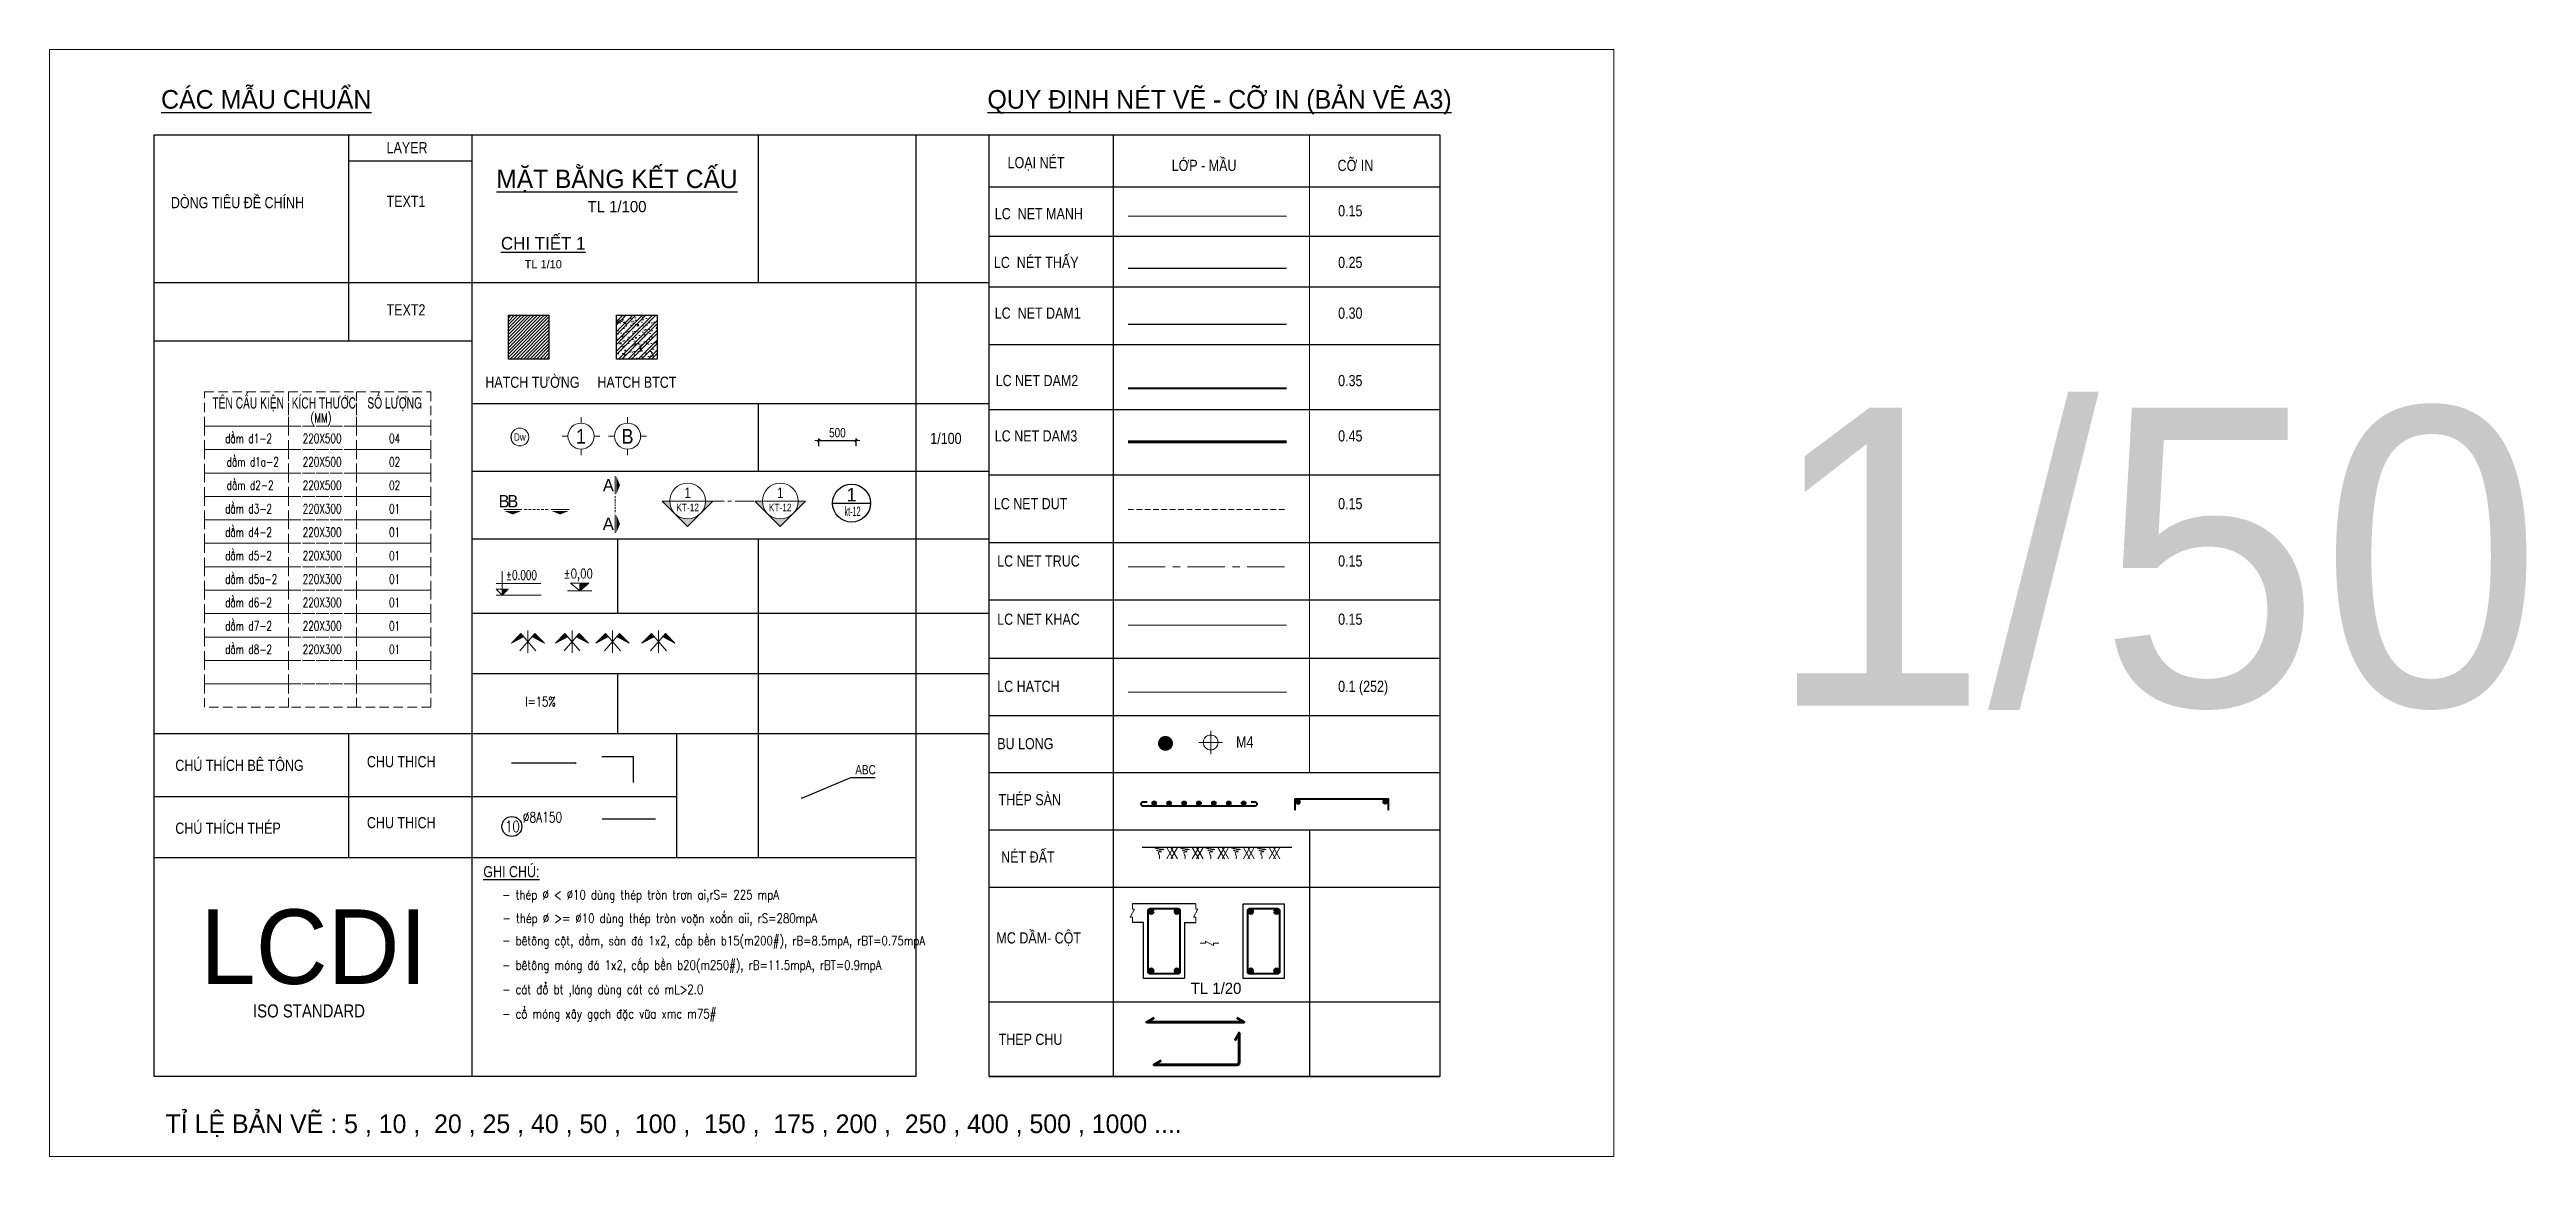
# Model space of a CAD drawing. Header units: millimetres. Extents: x 5243337 to 5938936, y 490824 to 785930.
# Drawn here: x 5243337 to 5276586, y 570183 to 585033 of the extents above; entities that cross this region are included whole.
import ezdxf
from ezdxf.enums import TextEntityAlignment as Align

# ---------------------------------------------------------------- set-up
doc = ezdxf.new("R2010")
doc.units = ezdxf.units.MM
doc.header["$MEASUREMENT"] = 0
doc.header["$PDMODE"] = 32
for name, pattern in [('ACAD_ISO07W100', [3, 0, -3]), ('CENTER', [2, 1.25, -0.25, 0.25, -0.25]), ('CENTERX2', [4, 2.5, -0.5, 0.5, -0.5]), ('DASHDOT', [1, 0.5, -0.25, 0, -0.25]), ('HIDDEN', [0.375, 0.25, -0.125])]:
    doc.linetypes.add(name, pattern=pattern)
doc.layers.get('0').update_dxf_attribs({"lineweight": 0})
doc.layers.get('Defpoints').update_dxf_attribs({"lineweight": 0})
for name, color, linetype, lineweight in [('A-WIPEOUT', 254, 'ACAD_ISO07W100', 0), ('dim', 144, 'Continuous', 13), ('LC Dim', 8, 'Continuous', 18), ('LC Hatch', 252, 'Continuous', 9), ('LC Hatch @ 1', 252, 'Continuous', 9), ('LC ISO', 153, 'Continuous', 13), ('LC Khac', 4, 'Continuous', 9), ('LC MANH DUT', 35, 'HIDDEN', 5), ('LC Net dam 1', 30, 'Continuous', 30), ('LC Net dam2', 6, 'Continuous', 40), ('LC Net dam3', 1, 'Continuous', 60), ('LC Net khuat', 4, 'HIDDEN', 13), ('LC Net manh', 9, 'Continuous', 5), ('LC Net thay', 7, 'Continuous', 25), ('LC Net truc', 8, 'DASHDOT', 13), ('LC Text1', 3, 'Continuous', 20), ('LC Text2', 7, 'Continuous', 25), ('text', 1, 'Continuous', 20)]:
    doc.layers.add(name, color=color, linetype=linetype, lineweight=lineweight)
doc.styles.add('arial', font='arial.ttf', dxfattribs={"width": 0.8})
doc.styles.add('Brief text', font='VHHELS.TTF')
doc.styles.add('General text 2', font='arial.ttf')
doc.styles.add('HOATBIF', font='hoatbif.shx', dxfattribs={"width": 0.8})
doc.styles.add('LC 1', font='VHAVANB.TTF')
doc.styles.add('LC 2', font='VHARIALN.TTF', dxfattribs={"width": 0.7})
doc.styles.add('LC 3', font='vnsimli.shx', dxfattribs={"width": 0.75})
doc.styles.add('T1', font='Vnsimli.shx', dxfattribs={"width": 0.8})
doc.styles.add('T2', font='VHARIAL.TTF', dxfattribs={"width": 0.8})
doc.styles.add('text', font='hoatbif.shx', dxfattribs={"width": 0.7})
doc.styles.add('text1', font='VHHELS.TTF', dxfattribs={"width": 0.7, "height": 300})
doc.dimstyles.new('1-100(1-50)', dxfattribs={"dimscale": 50, "dimtxt": 2.5, "dimasz": 0.35, "dimexe": 0.5, "dimexo": 1, "dimgap": 0.8, "dimtad": 1, "dimdec": 0, "dimzin": 0, "dimdsep": 46, "dimtxsty": 'HOATBIF', "dimblk1": 'DOT', "dimblk2": 'DOT', "dimsah": 1, "dimcen": -1, "dimdle": 1, "dimclrd": 256, "dimclre": 256, "dimclrt": 4, "dimadec": 3, "dimazin": 2, "dimtfac": 0.333333, "dimtdec": 0, "dimtix": 1, "dimtmove": 2, "dimatfit": 3, "dimldrblk": 'DOT', "dimfxl": 1, "dimtvp": 0.833333, "dimtolj": 1, "dimtzin": 0, "dimarcsym": 0})

msp = doc.modelspace()

# ---------------------------------------------------------------- texts
at = {"ltscale": 2, "insert": (5254153, 575306.2), "char_height": 125, "attachment_point": 7, "style": 'HOATBIF'}
msp.add_mtext('\\A1;ABC', dxfattribs=at)
at = {"layer": 'LC Text1', "ltscale": 0.2, "style": 'LC 1', "width": 0.9}
for s, p in [('1', (5250471.7, 579685.7)), ('B', (5251096.8, 579685.7))]:
    msp.add_text(s, height=197.3, dxfattribs=at).set_placement(p, align=Align.BOTTOM_CENTER)
at = {"layer": 'LC Text1', "style": 'LC 3', "width": 0.8}
for s, p in [('- thÐp %%C < %%C10 dïng thÐp trßn tr¬n ai,rS= 225 mpA', (5249413.8, 573631.5)), ('- thÐp %%C >= %%C10 dïng thÐp trßn voÆn xo¾n aii, rS=280mpA', (5249418.8, 573315.8)), ('- bªt«ng cét, dÇm, sµn ®¸ 1x2, cÊp bÒn b15(m200#), rB=8.5mpA, rBT=0.75mpA', (5249412.8, 573014.9)), ('- bªt«ng mãng ®¸ 1x2, cÊp bÒn b20(m250#), rB=11.5mpA, rBT=0.9mpA', (5249412.8, 572688.3)), ('- c¸t ®æ bt ,l¸ng dïng c¸t cã mL>2.0', (5249412.8, 572361.7)), ('- cæ mãng x©y g¹ch ®Æc v÷a xmc m75#', (5249412.8, 572035.1))]:
    msp.add_text(s, height=125, dxfattribs=at).set_placement(p)
at = {"layer": 'LC Text2', "lineweight": -2}
for s, height, style, p in [('%%uc¸c mÉu chuÈn', 250, 'LC 1', (5244834.3, 584239.7)), ('%%Uquy ®Þnh nÐt vÏ - cì in (b¶n vÏ A3)', 250, 'LC 1', (5255927.6, 584239.7)), ('iso standard', 175, 'LC 2', (5246068, 572047.6)), ('tl 1/20', 150, 'LC 1', (5258655.9, 572363.1)), ('tØ lÖ b¶n vÏ : 5 , 10 ,  20 , 25 , 40 , 50 ,  100 ,  150 ,  175 , 200 ,  250 , 400 , 500 , 1000 ....', 250, 'LC 1', (5244894.4, 570496.3))]:
    msp.add_text(s, height=height, dxfattribs=dict(at, style=style)).set_placement(p)
at = {"layer": 'LC Text2', "style": 'T2', "width": 0.8}
for s, p in [('layer', (5247861.2, 583642.3)), ('lo¹i nÐt', (5256198.2, 583441.2)), ('Líp - mÇu', (5258400, 583403.7)), ('cì in', (5260627.4, 583403.7)), ('dßng tiªu ®Ò chÝnh', (5244966, 582904.5)), ('text1', (5247861.2, 582921.5)), ('LC  Net manh', (5256025.4, 582755.4)), ('0.15', (5260635, 582794.8)), ('LC  nÐt thÊy', (5256013.9, 582101.9)), ('0.25 ', (5260635, 582101.9)), ('text2', (5247861.2, 581465.6)), ('LC  Net dam1', (5256025.4, 581421.7)), ('0.30', (5260635, 581421.7)), ('HATCH T¦êNG', (5249186.7, 580494.4)), ('HATCH BTCT', (5250690.8, 580494.4)), ('LC Net dam2', (5256037.6, 580517)), ('0.35', (5260635, 580517)), ('1/100', (5255159.9, 579740.6)), ('LC Net dam3', (5256025.2, 579774.4)), ('0.45', (5260635, 579774.4)), ('LC Net dut', (5256012.9, 578865.7)), ('0.15', (5260635, 578865.7)), ('LC Net truc', (5256058.4, 578096.9)), ('0.15', (5260635, 578096.9)), ('LC Net khac', (5256058.4, 577315.3)), ('0.15', (5260635, 577315.3)), ('LC Hatch', (5256058.4, 576414.3)), ('0.1 (252)', (5260635, 576414.3)), ('chu thich', (5247597.7, 575404.2)), ('bu long', (5256058.8, 575645.5)), ('m4', (5259265.2, 575668.7)), ('chó thÝch bª t«ng', (5245025.5, 575354.9)), ('thÐp sµn', (5256076.2, 574893.5)), ('chó thÝch thÐp', (5245025.5, 574511.2)), ('chu thich', (5247597.7, 574585.3)), ('nÐt ®Êt', (5256111.1, 574124.7)), ('%%Ughi chó:', (5249159.7, 573928.1)), ('mc dÇm- cét', (5256047.8, 573039.7)), ('thep chu', (5256077.4, 571678.5))]:
    msp.add_text(s, height=150, dxfattribs=at).set_placement(p)
at = {"layer": 'LC Text2', "lineweight": -2, "style": 'LC 1'}
for s, height, p in [('1/50', 4000, (5271590.1, 578307.2)), ('LCDI', 1000, (5246883.9, 572997))]:
    msp.add_text(s, height=height, dxfattribs=at).set_placement(p, align=Align.MIDDLE)
at = {"layer": 'LC Text2', "ltscale": 100, "style": 'LC 3', "width": 0.75}
msp.add_text('10', height=152.78, dxfattribs=at).set_placement((5249551, 574608.9), align=Align.MIDDLE_CENTER)
at = {"layer": 'LC Text2', "linetype": 'ByBlock', "style": 'LC 3', "width": 0.75}
msp.add_text('%%C8A150', height=138.89, dxfattribs=at).set_placement((5249690.1, 574664.4))

# ---------------------------------------------------------------- blocks, each defined once
blk = doc.blocks.new('CT')
at = {"layer": 'LC Khac'}
blk.add_hatch(color=252, dxfattribs=at).paths.add_polyline_path([(3.25, 1.6), (1.64, 1.6), (1.64, 0)])
at = {"layer": 'LC Khac', "color": 9, "ltscale": 50}
for p, q in [((12.09, 0), (0, 0)), ((0.05, 3.14), (12, 3.14))]:
    blk.add_line(p, q, dxfattribs=at)
for points in [[(1.64, 0), (0.03, 1.6), (1.64, 1.6)], [(1.64, 6.43), (1.64, 0)], [(1.64, 0), (3.25, 1.6), (1.64, 1.6)]]:
    blk.add_lwpolyline(points, dxfattribs=at)
at = {"layer": 'LC Khac', "color": 3, "style": 'LC 3', "width": 0.75}
blk.add_attdef('CT', (1.91, 3.5), '', height=2.2, dxfattribs=at)
blk = doc.blocks.new('DXicon')
at = {"layer": 'LC Hatch', "ltscale": 50}
for points in [[(-1.15, 4.39), (-1.9, 5.26), (-4.45, 2.69)], [(4.45, 2.69), (1.9, 5.26), (1.15, 4.39)]]:
    blk.add_hatch(color=252, dxfattribs=at).paths.add_polyline_path(points)
at = {"layer": 'LC Net manh', "color": 8, "ltscale": 50}
for p, q in [((-1.9, 5.26), (-4.45, 2.69)), ((-4.45, 2.69), (-1.15, 4.39)), ((-2.13, 0.57), (1.9, 5.26)), ((2.13, 0.57), (-1.9, 5.26)), ((0, 0.04), (0, 6.04)), ((4.45, 2.69), (1.15, 4.39)), ((1.9, 5.26), (4.45, 2.69))]:
    blk.add_line(p, q, dxfattribs=at)
blk = doc.blocks.new('DOT')
at = {"layer": 'dim'}
for p, q in [((-3, 0), (3, 0)), ((-1, -1), (1, 1))]:
    blk.add_line(p, q, dxfattribs=at)
blk.add_lwpolyline([(0.5, 1), (-1, -0.5), (-0.5, -1), (1, 0.5)], close=True, dxfattribs=at)
blk = doc.blocks.new('thep tron 2')
at = {"layer": 'LC Net dam2'}
for p, q in [((-0.5, 0.5), (0.5, 0.5)), ((0.35, 0.85), (-0.35, 0.15)), ((-0.35, 0.85), (0.35, 0.15)), ((0, 1), (0, 0))]:
    blk.add_line(p, q, dxfattribs=at)
blk.add_circle((0, 0.5), 0.5, dxfattribs=at)
blk = doc.blocks.new('theptron1')
at = {"layer": 'LC Net dam3'}
for p, q in [((-0.5, 0), (0.5, 0)), ((-0.35, 0.35), (0.35, -0.35)), ((0.35, 0.35), (-0.35, -0.35)), ((0, 0.5), (0, -0.5))]:
    blk.add_line(p, q, dxfattribs=at)
blk.add_circle((0, 0), 0.5, dxfattribs=at)
blk = doc.blocks.new('mat dat')
at = {"layer": 'LC Net manh'}
for p, q in [((2, 0), (3.73, -3)), ((3.73, 0), (2, -3)), ((3.15, 0), (4.88, -3)), ((4.88, 0), (3.15, -3))]:
    blk.add_line(p, q, dxfattribs=at)
blk.add_spline([(0, 0), (-1.21, -0.12), (1.21, -0.52), (-0.75, -0.75), (0.58, -1.1), (-0.23, -1.33), (0.06, -2.19), (0, -3)], degree=3, dxfattribs=at)
blk = doc.blocks.new('bu lon')
at = {"layer": 'LC Khac', "color": 9}
for p, q in [((0.79, 0), (-0.79, 0)), ((0, -0.79), (0, 0.79))]:
    blk.add_line(p, q, dxfattribs=at)
at = {"layer": 'LC Khac', "color": 7}
blk.add_circle((0, 0), 0.5, dxfattribs=at)
blk = doc.blocks.new('TTRUC')
at = {"layer": 'LC ISO'}
for p, q in [((-6.9, 0), (-10.1, 0)), ((0, 6.9), (0, 10.1)), ((6.9, 0), (10.1, 0)), ((0, -6.9), (0, -10.1))]:
    blk.add_line(p, q, dxfattribs=at)
at = {"layer": 'LC Net manh'}
blk.add_circle((0, 0), 6.95, dxfattribs=at)
blk = doc.blocks.new('TIEUDE1')
at = {"layer": 'LC Text2', "color": 7, "style": 'LC 1'}
blk.add_attdef('TIªU§Ò', text='', height=5, dxfattribs=at).set_placement((0, 0), align=Align.BOTTOM_CENTER)
blk.add_attdef('TL', text='', height=3, dxfattribs=at).set_placement((0, -2), align=Align.TOP_CENTER)
blk = doc.blocks.new('TIEUDE2')
at = {"layer": 'LC Text2', "color": 7, "style": 'LC 1'}
blk.add_attdef('%%UTIªU§Ò', text='', height=3.5, dxfattribs=at).set_placement((0, 0), align=Align.BOTTOM_CENTER)
blk.add_attdef('TL', text='', height=2.2, dxfattribs=at).set_placement((0, -1.8), align=Align.TOP_CENTER)
blk = doc.blocks.new('*D48')
at = {"layer": 'Defpoints', "color": 0, "ltscale": 500, "transparency": 16777216}
for p in [(5253663, 579662), (5254163, 579788), (5254163, 579662)]:
    blk.add_point(p, dxfattribs=at)
at = {"layer": 'LC Dim', "lineweight": -2, "ltscale": 500, "transparency": 16777216}
for p, q in [((5253663, 579712), (5253663, 579813)), ((5253681, 579788), (5254146, 579788)), ((5254163, 579712), (5254163, 579813))]:
    blk.add_line(p, q, dxfattribs=at)
at = {"layer": 'LC Dim', "lineweight": -2, "ltscale": 500, "transparency": 16777216, "xscale": 17.5, "yscale": 17.5, "zscale": 17.5, "rotation": 180}
blk.add_blockref('DOT', (5253663, 579788), dxfattribs=at)
at = {"layer": 'LC Dim', "lineweight": -2, "ltscale": 500, "transparency": 16777216, "xscale": 17.5, "yscale": 17.5, "zscale": 17.5}
blk.add_blockref('DOT', (5254163, 579788), dxfattribs=at)
at = {"layer": 'LC Dim', "color": 4, "ltscale": 500, "transparency": 16777216, "insert": (5253913, 579891), "char_height": 125, "attachment_point": 5, "style": 'HOATBIF'}
blk.add_mtext('\\A1;500', dxfattribs=at)
blk = doc.blocks.new('_Dot')
at = {"color": 0, "linetype": 'ByBlock', "lineweight": -2}
blk.add_line((-0.5, 0), (-1, 0), dxfattribs=at)
at = {"color": 0, "linetype": 'ByBlock', "const_width": 0.5}
blk.add_lwpolyline([(-0.25, 0, 1), (0.25, 0, 1)], format="xyb", close=True, dxfattribs=at)
blk = doc.blocks.new('trich CT')
blk.add_line((-500, 0), (500, 0))
blk.add_circle((0, 0), 500)
at = {"layer": 'text', "style": 'text1'}
blk.add_attdef('T', text='', height=350, dxfattribs=at).set_placement((0, 223), align=Align.MIDDLE_CENTER)
at = {"layer": 'text', "linetype": 'ByBlock', "style": 'text', "width": 0.7}
blk.add_attdef('KT', text='', height=250, dxfattribs=at).set_placement((0, -217), align=Align.MIDDLE_CENTER)
blk = doc.blocks.new('*U34')
h = blk.add_hatch(color=256)
h.paths.add_polyline_path([(0, -8.49), (4.24, -4.24, -0.198912), (0, -6, -0.198912), (-4.24, -4.24)])
h.paths.add_polyline_path([(8.49, 0), (6, 0, -0.198912), (4.24, -4.24)])
h.paths.add_polyline_path([(-4.24, -4.24, -0.198912), (-6, 0), (-8.49, 0)])
h = blk.add_hatch(color=256)
h.paths.add_polyline_path([(31.08, -8.49), (35.32, -4.24, -0.198912), (31.08, -6, -0.198912), (26.84, -4.24)])
h.paths.add_polyline_path([(39.57, 0), (37.08, 0, -0.198912), (35.32, -4.24)])
h.paths.add_polyline_path([(26.84, -4.24, -0.198912), (25.08, 0), (22.59, 0)])
for p, q in [((-6, 0), (6, 0)), ((25.08, 0), (37.08, 0))]:
    blk.add_line(p, q)
at = {"linetype": 'CENTER', "ltscale": 5}
blk.add_line((6, 0), (25.08, 0), dxfattribs=at)
for points in [[(6, 0), (8.49, 0), (0, -8.49), (-8.49, 0), (-6, 0)], [(37.08, 0), (39.57, 0), (31.08, -8.49), (22.59, 0), (25.08, 0)]]:
    blk.add_lwpolyline(points)
for centre in [(0, 0), (31.08, 0)]:
    blk.add_circle(centre, 6)
at = {"layer": 'text', "style": 'Brief text', "width": 0.8, "flags": 8}
for tag, p in [('VIEW-NUMBER2', (0, 52)), ('VIEW-NUMBER1', (0, 0))]:
    blk.add_attdef(tag, text='', height=3.5, dxfattribs=at).set_placement(p, align=Align.BOTTOM_CENTER)
at = {"layer": 'text', "style": 'arial', "width": 0.8, "flags": 8}
for tag, p in [('SHEET-NUMBER2', (0, 51.13)), ('SHEET-NUMBER1', (0, -0.87))]:
    blk.add_attdef(tag, text='', height=2.5, dxfattribs=at).set_placement(p, align=Align.TOP_CENTER)
blk = doc.blocks.new('Caodo1')
at = {"layer": 'LC Text1'}
blk.add_hatch(color=256, dxfattribs=at).paths.add_polyline_path([(0, 200), (0, 0), (243, 200)])
for p, q in [((324, 0), (-324, 0)), ((0, 0), (0, 200))]:
    blk.add_line(p, q, dxfattribs=at)
blk.add_lwpolyline([(-243, 200), (243, 200), (0, 0), (0, 0)], close=True, dxfattribs=at)
at = {"layer": 'LC Text1', "style": 'T1', "width": 0.8}
blk.add_attdef('%%P0,00', text='', height=250, dxfattribs=at).set_placement((-39, 460), align=Align.MIDDLE_CENTER)
blk = doc.blocks.new('*U19')
at = {"layer": 'A-WIPEOUT'}
blk.add_lwpolyline([(0, 4.2), (-2.5, 3.4), (-4, 1.3), (-4, -1.3), (-2.5, -3.4), (0, -4.2), (2.5, -3.4), (4, -1.3), (4, 1.3), (2.5, 3.4)], close=True, dxfattribs=at)
blk.add_wipeout([(0, 4.2), (-2.5, 3.4), (-4, 1.3), (-4, -1.3), (-2.5, -3.4), (0, -4.2), (2.5, -3.4), (4, -1.3), (4, 1.3), (2.5, 3.4)]).dxf.layer = 'A-WIPEOUT'
blk.add_circle((0, 0), 4.25)
at = {"layer": 'text', "style": 'General text 2', "width": 0.8, "flags": 8}
blk.add_attdef('SYMBOL', text='', height=3.5, dxfattribs=at).set_placement((0, 0), align=Align.MIDDLE_CENTER)
blk = doc.blocks.new('matcatdoc')
at = {"layer": 'LC Khac', "color": 1, "ltscale": 2}
for p, q in [((0, 485), (0, 0)), ((0, -550), (0, -1036))]:
    blk.add_line(p, q, dxfattribs=at)
for points in [[(134, 243, 0, 471, 0), (37, 243, 275, 275, 0)], [(134, -793, 0, 471, 0), (37, -793, 275, 275, 0)]]:
    blk.add_lwpolyline(points, format="xyseb", dxfattribs=at)
at = {"layer": 'LC MANH DUT', "ltscale": 200}
blk.add_line((0, -49), (0, -506), dxfattribs=at)
at = {"ltscale": 2, "style": 'LC 1'}
for p in [(-179, 243), (-179, -793)]:
    blk.add_attdef('LC', text='', height=330, dxfattribs=at).set_placement(p, align=Align.MIDDLE_CENTER)
blk = doc.blocks.new('*U32')
at = {"layer": 'LC Khac', "color": 1, "ltscale": 2}
for p, q in [((0, 0), (-485, 0)), ((1271, 0), (785, 0))]:
    blk.add_line(p, q, dxfattribs=at)
for points in [[(-243, -134, 0, 471, 0), (-243, -37, 275, 275, 0)], [(1028, -134, 0, 471, 0), (1028, -37, 275, 275, 0)]]:
    blk.add_lwpolyline(points, format="xyseb", dxfattribs=at)
at = {"layer": 'LC MANH DUT', "ltscale": 300}
blk.add_line((66, 0), (732, 0), dxfattribs=at)
at = {"ltscale": 2, "style": 'LC 1'}
for p in [(-243, 222), (1028, 222)]:
    blk.add_attdef('LC', text='', height=330, dxfattribs=at).set_placement(p, align=Align.MIDDLE_CENTER)

# ---------------------------------------------------------------- dimensions: what is measured, and where the dimension line sits
at = {"layer": 'LC Dim', "ltscale": 500}
dim = msp.add_linear_dim(base=(5254163.3, 579788.4), p1=(5253663.3, 579661.8), p2=(5254163.3, 579661.8), dimstyle='1-100(1-50)', dxfattribs=at)
dim.commit()
dim.dimension.update_dxf_attribs({"geometry": '*D48', "text_midpoint": (5253913.3, 579890.9)})

# ---------------------------------------------------------------- hatches: boundary and pattern name
at = {"layer": 'LC Hatch @ 1', "ltscale": 2}
h = msp.add_hatch(dxfattribs=at)
h.set_pattern_fill('ANSI31', color=256, scale=250)
h.set_pattern_definition([(45, (5249484.692, 612000.722), (-22.097087, 22.097087), [])])
h.paths.add_polyline_path([(5250041.5, 580879.5), (5250041.5, 581468.2), (5249496.6, 581468.2), (5249496.6, 580879.5)])
h = msp.add_hatch(dxfattribs=at)
h.set_pattern_fill('BTCT', color=256, scale=25)
h.set_pattern_definition([(50, (5249744.94, 612000.72), (179.31505, -15.688), [18.75, -206.25]), (355, (5249744.94, 612000.72), (-34.6878, 188.048), [15, -165]), (100.4514, (5249759.89, 611999.41), (144.6273, 172.3599), [15.935, -175.2855]), (46.1842, (5249744.94, 612050.72), (266.8103, -41.3798), [28.125, -309.375]), (96.6356, (5249767.18, 612047.27), (233.6657, 243.5295), [23.9026, -262.9282]), (351.1842, (5249744.94, 612050.72), (233.6655, 243.5297), [22.5, -247.5]), (21, (5249769.94, 612038.22), (149.22676, -100.6547), [18.75, -206.25]), (326, (5249769.94, 612038.22), (60.8288, 181.2875), [15, -165]), (71.4514, (5249782.38, 612029.83), (210.0557, 80.6326), [15.935, -175.2855]), (37.5, (5249744.94, 612000.72), (3.03996, 83.22346), [0, -163, 0, -167.5, 0, -165.625]), (7.5, (5249744.94, 612000.72), (65.76738, 98.60293), [0, -95.5, 0, -159.25, 0, -63.125]), (327.5, (5249689.19, 612000.72), (133.45561, -5.63872), [0, -62.5, 0, -195, 0, -258.75]), (317.5, (5249664.19, 612000.72), (145.79654, 25.02625), [0, -81.25, 0, -129.5, 0, -183.75]), (45, (5249744.94, 612000.72), (-66.29126, 66.29126), []), (45, (5249789.14, 612000.72), (-66.29126, 66.29126), [])])
h.paths.add_polyline_path([(5251493.2, 581468.2), (5250948.2, 581468.2), (5250948.2, 580879.5), (5251493.2, 580879.5)])

# ---------------------------------------------------------------- linework, layer by layer
at = {"layer": 'Defpoints', "ltscale": 0.2}
msp.add_lwpolyline([(5243337, 585032.6), (5264337, 585032.6), (5264337, 570182.6), (5243337, 570182.6)], close=True, dxfattribs=at)
at = {"layer": 'LC Hatch'}
for p, q in [((5260248.2, 583890.3), (5260248.2, 575331.5)), ((5257814.6, 576410.4), (5259940.7, 576410.4))]:
    msp.add_line(p, q, dxfattribs=at)
at = {"layer": 'LC Hatch', "const_width": 100}
for points in [[(5258267.3, 575724.7, -0.4142136), (5258317.3, 575774.7)], [(5258267.3, 575724.7, 0.4142136), (5258317.3, 575674.7)], [(5258367.3, 575724, 0.4142136), (5258317.3, 575774)], [(5258367.3, 575724.7, -0.4142136), (5258317.3, 575674.7)]]:
    msp.add_lwpolyline(points, format="xyb", dxfattribs=at)
at = {"layer": 'LC Khac', "ltscale": 0.5}
msp.add_line((5257814.6, 577311.4), (5259940.7, 577311.4), dxfattribs=at)
at = {"layer": 'LC Net dam 1'}
msp.add_line((5257814.6, 581347.2), (5259940.7, 581347.2), dxfattribs=at)
at = {"layer": 'LC Net dam2', "ltscale": 5}
msp.add_line((5259940.7, 580487.1), (5257814.6, 580487.1), dxfattribs=at)
at = {"layer": 'LC Net dam2'}
msp.add_lwpolyline([(5259466.5, 574941.4), (5259516.5, 574941.4, -0.4142136), (5259544.9, 574912.9), (5259544.9, 574909.8, -0.4142136), (5259516.5, 574881.4), (5258767.9, 574881.4), (5258019.3, 574881.4, -0.4142136), (5257990.9, 574909.8), (5257990.9, 574912.9, -0.4142136), (5258019.3, 574941.4), (5258069.3, 574941.4)], format="xyb", dxfattribs=at)
msp.add_lwpolyline([(5260057.7, 574829.4), (5260057.7, 574979.4), (5261307.7, 574979.4), (5261307.7, 574829.4)], dxfattribs=at)
for points in [[(5258086, 572657.3), (5258086, 573482.3, -0.4142136), (5258111, 573507.3), (5258486, 573507.3, -0.4142136), (5258511, 573482.3), (5258511, 572657.3, -0.4142136), (5258486, 572632.3), (5258111, 572632.3, -0.4142136)], [(5259422.1, 572657.3), (5259422.1, 573482.3, -0.4142136), (5259447.1, 573507.3), (5259822.1, 573507.3, -0.4142136), (5259847.1, 573482.3), (5259847.1, 572657.3, -0.4142136), (5259822.1, 572632.3), (5259447.1, 572632.3, -0.4142136)]]:
    msp.add_lwpolyline(points, format="xyb", close=True, dxfattribs=at)
at = {"layer": 'LC Net dam3', "ltscale": 0.5}
msp.add_line((5257814.6, 579770.5), (5259940.7, 579770.5), dxfattribs=at)
at = {"layer": 'LC Net dam3', "ltscale": 5}
msp.add_lwpolyline([(5258163.1, 572042), (5258065.6, 571985.7), (5259373.2, 571985.7), (5259275.7, 572042)], dxfattribs=at)
at = {"layer": 'LC Net dam3'}
msp.add_lwpolyline([(5259249.1, 571739.4), (5259305.3, 571836.8), (5259305.3, 571437.6, -0.4142136), (5259280.3, 571412.6), (5258161.6, 571412.6), (5258259, 571468.9)], format="xyb", dxfattribs=at)
at = {"layer": 'LC Net khuat', "ltscale": 300}
msp.add_line((5257814.6, 578861.9), (5259940.7, 578861.9), dxfattribs=at)
at = {"layer": 'LC Net manh'}
msp.add_line((5257814.6, 582797.5), (5259940.7, 582797.5), dxfattribs=at)
for points in [[(5257873.5, 573319.8), (5257873.5, 573391.4), (5257844.7, 573391.4), (5257902.3, 573498.2), (5257873.5, 573498.2), (5257873.5, 573569.8)], [(5258723.5, 573319.8), (5258723.5, 573391.4), (5258694.7, 573391.4), (5258752.3, 573498.2), (5258723.5, 573498.2), (5258723.5, 573569.8)], [(5258783.7, 573041.9), (5258855.3, 573041.9), (5258855.3, 573070.7), (5258962.1, 573013.1), (5258962.1, 573041.9), (5259033.7, 573041.9)]]:
    msp.add_lwpolyline(points, dxfattribs=at)
at = {"layer": 'LC Net thay'}
for p, q in [((5247348.7, 583890.3), (5247348.7, 581125.9)), ((5249005.5, 583890.3), (5249005.5, 571256.8)), ((5252850.6, 583890.3), (5252850.6, 581909)), ((5254966.3, 583890.3), (5255951.9, 583890.3)), ((5257616.6, 583890.3), (5257616.6, 571256.8)), ((5249005.5, 583535.1), (5247348.7, 583535.1)), ((5255951.9, 583189.7), (5262000.3, 583189.7)), ((5255951.9, 582528.1), (5262000.3, 582528.1)), ((5244739.5, 581909), (5252850.6, 581909)), ((5244739.5, 581909), (5255951.9, 581909)), ((5257814.6, 582098), (5259940.7, 582098)), ((5255951.9, 581850.2), (5262000.3, 581850.2)), ((5244739.5, 581125.9), (5249005.5, 581125.9)), ((5255951.9, 581077.7), (5262000.3, 581077.7)), ((5249005.5, 580285.3), (5255951.9, 580285.3)), ((5252850.6, 580285.3), (5252850.6, 579376.6)), ((5255951.9, 580203), (5262000.3, 580203)), ((5249005.5, 579376.6), (5255951.9, 579376.6)), ((5255951.9, 579328.3), (5262000.3, 579328.3)), ((5249005.5, 578467.9), (5255951.9, 578467.9)), ((5250959.2, 578467.9), (5250959.2, 577472.1)), ((5252850.6, 578467.9), (5252850.6, 574192.2)), ((5255951.9, 578419.6), (5262000.3, 578419.6)), ((5255951.9, 577650.8), (5262000.3, 577650.8)), ((5249005.5, 577472.1), (5255951.9, 577472.1)), ((5249005.5, 576662.1), (5252850.6, 576662.1)), ((5249005.5, 576662.1), (5255951.9, 576662.1)), ((5250959.2, 576662.1), (5250959.2, 575856.6)), ((5255951.9, 576869.2), (5262000.3, 576869.2)), ((5255951.9, 576100.4), (5262000.3, 576100.4)), ((5244739.5, 575856.6), (5255951.9, 575856.6)), ((5247348.7, 575856.6), (5247348.7, 574192.2)), ((5251756, 574192.2), (5251756, 575856.6)), ((5255951.9, 575331.5), (5262000.3, 575331.5)), ((5244739.5, 575011.1), (5251756, 575011.1)), ((5255951.9, 574562.7), (5262000.3, 574562.7)), ((5260248.2, 574562.7), (5260248.2, 571256.8)), ((5260015.3, 574326.1), (5258005.3, 574326.1)), ((5244739.5, 574192.2), (5254966.3, 574192.2)), ((5244739.5, 574192.2), (5254966.3, 574192.2)), ((5255951.9, 573793.8), (5262000.3, 573793.8)), ((5258723.5, 573569.8), (5257873.5, 573569.8)), ((5258023.5, 573319.8), (5257873.5, 573319.8)), ((5258573.5, 573319.8), (5258723.5, 573319.8)), ((5255951.9, 572256.1), (5262000.3, 572256.1)), ((5255951.9, 571256.8), (5262000.3, 571256.8))]:
    msp.add_line(p, q, dxfattribs=at)
for points in [[(5244739.5, 583890.3), (5254966.3, 583890.3), (5254966.3, 571256.8), (5244739.5, 571256.8)], [(5255951.9, 583890.3), (5262000.3, 583890.3), (5262000.3, 571256.8), (5255951.9, 571256.8)], [(5259359.6, 573569.8), (5259909.6, 573569.8), (5259909.6, 572569.8), (5259359.6, 572569.8)]]:
    msp.add_lwpolyline(points, close=True, dxfattribs=at)
msp.add_lwpolyline([(5258573.5, 573319.8), (5258573.5, 572569.8), (5258023.5, 572569.8), (5258023.5, 573319.8)], dxfattribs=at)
at = {"layer": 'LC Net truc', "linetype": 'CENTERX2', "ltscale": 200}
msp.add_line((5257814.6, 578093), (5259940.7, 578093), dxfattribs=at)
at = {"layer": 'LC Text2', "ltscale": 2}
for points in [[(5249496.6, 581468.2), (5250041.5, 581468.2), (5250041.5, 580879.5), (5249496.6, 580879.5)], [(5250948.2, 581468.2), (5251493.2, 581468.2), (5251493.2, 580879.5), (5250948.2, 580879.5)]]:
    msp.add_lwpolyline(points, close=True, dxfattribs=at)
at = {"layer": 'LC Text2', "ltscale": 100}
msp.add_circle((5249543.5, 574608.9), 133.8, dxfattribs=at)

# ---------------------------------------------------------------- block references
ref = msp.add_blockref('matcatdoc', (5250927.9, 579067.1), dxfattribs=dict(xscale=0.499999999999839, yscale=0.499999999999839, zscale=0.499999999999839))
ref.add_attrib('LC', 'A', dxfattribs={"ltscale": 2, "height": 165, "style": 'LC 1'}).set_placement((5250838.6, 578670.7), align=Align.MIDDLE_CENTER)
ref.add_attrib('LC', 'A', dxfattribs={"ltscale": 2, "height": 165, "style": 'LC 1'}).set_placement((5250838.6, 579188.5), align=Align.MIDDLE_CENTER)
ref = msp.add_blockref('*U32', (5249677, 578862.3), dxfattribs=dict(xscale=0.499999999999839, yscale=0.499999999999839, zscale=0.499999999999839))
ref.add_attrib('LC', 'B', dxfattribs={"ltscale": 2, "height": 165, "style": 'LC 1'}).set_placement((5249437.3, 578973.4), align=Align.MIDDLE_CENTER)
ref.add_attrib('LC', 'B', dxfattribs={"ltscale": 2, "height": 165, "style": 'LC 1'}).set_placement((5249555.7, 578973.4), align=Align.MIDDLE_CENTER)
at = {"layer": 'LC Dim'}
for p, xscale, yscale, zscale in [((5258126, 573467.3), 50.00000000006489, 50.00000000006489, 50.00000000006489), ((5258471, 573467.3), -50.00000000006489, 50.00000000002464, 49.99999999999584), ((5259462.1, 573467.3), 50.00000000006489, 50.00000000006489, 50.00000000006489), ((5259807.1, 573467.3), -50.00000000006489, 50.00000000002464, 49.99999999999584)]:
    msp.add_blockref('theptron1', p, dxfattribs=dict(at, xscale=xscale, yscale=yscale, zscale=zscale))
at = {"layer": 'LC Dim', "rotation": 180}
for p, xscale, yscale, zscale in [((5258126, 572672.3), -50.00000000006489, 50.00000000002464, 49.99999999999584), ((5258471, 572672.3), 50.00000000006489, 50.00000000006489, 50.00000000006489), ((5259462.1, 572672.3), -50.00000000006489, 50.00000000002464, 49.99999999999584), ((5259807.1, 572672.3), 50.00000000006489, 50.00000000006489, 50.00000000006489)]:
    msp.add_blockref('theptron1', p, dxfattribs=dict(at, xscale=xscale, yscale=yscale, zscale=zscale))
at = {"layer": 'LC Hatch', "xscale": 50.00000000006489, "yscale": 50.00000000006489, "zscale": 50.00000000006489}
for p in [(5249758.5, 576936.4), (5250350.8, 576936.4), (5250893.5, 576936.4), (5251510.4, 576936.4)]:
    msp.add_blockref('DXicon', p, dxfattribs=at)
at = {"layer": 'LC ISO', "xscale": 25.19610490048494, "yscale": 25.19610490048494, "zscale": 25.19610490048494}
for p in [(5250471.7, 579846.2), (5251096.8, 579846.2)]:
    msp.add_blockref('TTRUC', p, dxfattribs=at)
at = {"layer": 'LC ISO'}
ref = msp.add_blockref('*U34', (5251902.3, 578974.6), dxfattribs=dict(at, xscale=39.99999999998712, yscale=39.99999999998712, zscale=39.99999999998712))
ref.add_attrib('VIEW-NUMBER1', '1', dxfattribs={"layer": 'text', "height": 140, "style": 'Brief text', "width": 0.8}).set_placement((5251902.3, 578974.6), align=Align.BOTTOM_CENTER)
ref.add_attrib('SHEET-NUMBER1', 'KT-12', dxfattribs={"layer": 'text', "height": 100, "style": 'arial', "width": 0.8}).set_placement((5251902.3, 578939.6), align=Align.TOP_CENTER)
ref.add_attrib('VIEW-NUMBER2', '1', dxfattribs={"layer": 'text', "height": 140, "style": 'Brief text', "width": 0.8}).set_placement((5253145.5, 578974.6), align=Align.BOTTOM_CENTER)
ref.add_attrib('SHEET-NUMBER2', 'KT-12', dxfattribs={"layer": 'text', "height": 100, "style": 'arial', "width": 0.8}).set_placement((5253145.5, 578939.6), align=Align.TOP_CENTER)
at = {"layer": 'LC Khac'}
for name, p, xscale, yscale, zscale in [('bu lon', (5258923.7, 575736.5), 199.9999999997574, 199.9999999997574, 199.9999999997574), ('mat dat', (5258233.1, 574326.1), 50.00000000006489, 50.00000000006489, 50.00000000006489), ('mat dat', (5258577, 574326.1), 50.00000000006489, 50.00000000006489, 50.00000000006489), ('mat dat', (5258920.9, 574326.1), 50.00000000006489, 50.00000000006489, 50.00000000006489), ('mat dat', (5259264.8, 574326.1), 50.00000000006489, 50.00000000006489, 50.00000000006489), ('mat dat', (5259608.7, 574326.1), 50.00000000006489, 50.00000000006489, 50.00000000006489)]:
    msp.add_blockref(name, p, dxfattribs=dict(at, xscale=xscale, yscale=yscale, zscale=zscale))
at = {"layer": 'LC Net dam2', "xscale": 50.00000000006489, "yscale": 50.00000000006489, "zscale": 50.00000000006489}
for p in [(5258166.7, 574896.4), (5258366.7, 574896.4), (5258566.7, 574896.4), (5258766.7, 574896.4), (5258966.7, 574896.4), (5259166.7, 574896.4), (5259366.7, 574896.4)]:
    msp.add_blockref('thep tron 2', p, dxfattribs=at)
at = {"layer": 'LC Net dam2', "rotation": 180}
for p, xscale, yscale, zscale in [((5260097.7, 574964.4), -50.00000000006489, 50.00000000002464, 49.99999999999584), ((5261267.7, 574964.4), 50.00000000006489, 50.00000000006489, 50.00000000006489)]:
    msp.add_blockref('thep tron 2', p, dxfattribs=dict(at, xscale=xscale, yscale=yscale, zscale=zscale))
at = {"layer": 'LC Text1'}
ref = msp.add_blockref('CT', (5249331.4, 577712.9), dxfattribs=dict(at, xscale=50.00000000006489, yscale=50.00000000006489, zscale=50.00000000006489))
ref.add_attrib('CT', '%%P0.000', (5249463.3, 577919.9), dxfattribs={"color": 3, "height": 124.01, "style": 'LC 3', "width": 0.7})
ref = msp.add_blockref('Caodo1', (5250453.8, 577771.7), dxfattribs=dict(at, xscale=0.499999999999839, yscale=0.499999999999839, zscale=0.499999999999839))
ref.add_attrib('%%P0,00', '%%p0,00', dxfattribs={"layer": 'LC Text2', "height": 125, "style": 'T1', "width": 0.8}).set_placement((5250434.3, 578001.5), align=Align.MIDDLE_CENTER)
at = {"layer": 'LC Text2'}
ref = msp.add_blockref('TIEUDE1', (5250954.5, 583100.9), dxfattribs=dict(at, xscale=50.00000000008054, yscale=50.00000000008054, zscale=50.00000000008054))
ref.add_attrib('TIªU§Ò', '%%UmÆt b»ng kÕt cÊu', dxfattribs={"color": 7, "height": 246.221, "style": 'LC 1'}).set_placement((5250954.5, 583100.9), align=Align.BOTTOM_CENTER)
ref.add_attrib('TL', 'TL 1/100', dxfattribs={"color": 7, "height": 150, "style": 'LC 1'}).set_placement((5250954.5, 583000.9), align=Align.TOP_CENTER)
ref = msp.add_blockref('TIEUDE2', (5249964.3, 582297.8), dxfattribs=dict(at, xscale=50.00000000008054, yscale=50.00000000008054, zscale=50.00000000008054))
ref.add_attrib('%%UTIªU§Ò', '%%Uchi tiÕt 1', dxfattribs={"color": 7, "height": 169.807, "style": 'LC 1'}).set_placement((5249964.3, 582297.8), align=Align.BOTTOM_CENTER)
ref.add_attrib('TL', 'TL 1/10', dxfattribs={"color": 7, "height": 110, "style": 'LC 1'}).set_placement((5249964.3, 582207.8), align=Align.TOP_CENTER)
ref = msp.add_blockref('trich CT', (5254103.1, 578948), dxfattribs=dict(at, xscale=0.5091428571428567, yscale=0.5091428571428567, zscale=0.5091428571428567))
ref.add_attrib('T', '1', dxfattribs={"height": 178.2, "style": 'text1'}).set_placement((5254103.1, 579061.3), align=Align.MIDDLE_CENTER)
ref.add_attrib('KT', ' kt-12', dxfattribs={"linetype": 'ByBlock', "height": 127.29, "style": 'text', "width": 0.55}).set_placement((5254103.1, 578837.3), align=Align.MIDDLE_CENTER)

msp.set_redraw_order([(e.dxf.handle, doc.entitydb.next_handle()) for e in msp.query("TEXT MTEXT ATTDEF DIMENSION ARC_DIMENSION")])  # texts and dimensions are drawn at this point

# ---------------------------------------------------------------- leaders
at = {"layer": 'LC Dim', "ltscale": 2}
for points in [[(5250400.9, 575456.7), (5249540.2, 575456.7)], [(5251176.7, 575205.5), (5251176.7, 575543.1), (5250749.6, 575543.1)], [(5251467, 574708.8), (5250814.2, 574708.8), (5250753.4, 574708.8)]]:
    msp.add_leader(points, dimstyle='1-100(1-50)', dxfattribs=at)
at = {"layer": 'LC Dim', "ltscale": 2, "annotation_type": 0, "has_hookline": 1, "hookline_direction": 0, "text_width": 266.7}
msp.add_leader([(5253434.9, 574991.2), (5254095.5, 575266.2), (5254113, 575266.2)], dimstyle='1-100(1-50)', override={"dimgap": 0.8, "dimtad": 1}, dxfattribs=at)

# ---------------------------------------------------------------- next in the draw order: block references
at = {"layer": 'LC Net manh'}
ref = msp.add_blockref('*U19', (5249650.1, 579834.3), dxfattribs=dict(at, xscale=28.23529411763048, yscale=28.23529411763048, zscale=28.23529411763048))
ref.add_attrib('SYMBOL', 'Dw', dxfattribs={"layer": 'text', "height": 98.82, "style": 'General text 2', "width": 0.8}).set_placement((5249650.1, 579834.3), align=Align.MIDDLE_CENTER)

# ---------------------------------------------------------------- next in the draw order: wipeouts: each hides what was drawn before it
at = {"ltscale": 500}
for points, layer in [([(5249629.1, 576165.3), (5249629.1, 576392.4), (5250195.8, 576392.4), (5250195.8, 576457.9), (5250337.1, 576278.8), (5250195.8, 576099.7), (5250195.8, 576165.3)], 'LC Hatch'), ([(5245418.6, 580440.7), (5248455.9, 580440.7), (5248455.9, 576208), (5245418.6, 576208)], 'LC Net truc')]:
    msp.add_wipeout(points, dxfattribs=at).dxf.layer = layer

# ---------------------------------------------------------------- next in the draw order: linework, layer by layer
at = {"layer": 'LC MANH DUT', "ltscale": 500}
for points in [[(5245418.6, 580440.7), (5246543.3, 580440.7), (5246543.3, 579980.3), (5245418.6, 579980.3)], [(5246543.3, 580440.7), (5247459.1, 580440.7), (5247459.1, 579980.3), (5246543.3, 579980.3)], [(5247459.1, 580440.7), (5248455.9, 580440.7), (5248455.9, 579980.3), (5247459.1, 579980.3)], [(5245418.6, 579980.3), (5246543.3, 579980.3), (5246543.3, 579665.9), (5245418.6, 579665.9)], [(5246543.3, 579980.3), (5247459.1, 579980.3), (5247459.1, 579665.9), (5246543.3, 579665.9)], [(5247459.1, 579980.3), (5248455.9, 579980.3), (5248455.9, 579665.9), (5247459.1, 579665.9)], [(5245418.6, 579665.9), (5246543.3, 579665.9), (5246543.3, 579351.6), (5245418.6, 579351.6)], [(5246543.3, 579665.9), (5247459.1, 579665.9), (5247459.1, 579351.6), (5246543.3, 579351.6)], [(5247459.1, 579665.9), (5248455.9, 579665.9), (5248455.9, 579351.6), (5247459.1, 579351.6)], [(5245418.6, 579351.6), (5246543.3, 579351.6), (5246543.3, 579037.2), (5245418.6, 579037.2)], [(5246543.3, 579351.6), (5247459.1, 579351.6), (5247459.1, 579037.2), (5246543.3, 579037.2)], [(5247459.1, 579351.6), (5248455.9, 579351.6), (5248455.9, 579037.2), (5247459.1, 579037.2)], [(5245418.6, 579037.2), (5246543.3, 579037.2), (5246543.3, 578722.9), (5245418.6, 578722.9)], [(5246543.3, 579037.2), (5247459.1, 579037.2), (5247459.1, 578722.9), (5246543.3, 578722.9)], [(5247459.1, 579037.2), (5248455.9, 579037.2), (5248455.9, 578722.9), (5247459.1, 578722.9)], [(5245418.6, 578722.9), (5246543.3, 578722.9), (5246543.3, 578408.5), (5245418.6, 578408.5)], [(5246543.3, 578722.9), (5247459.1, 578722.9), (5247459.1, 578408.5), (5246543.3, 578408.5)], [(5247459.1, 578722.9), (5248455.9, 578722.9), (5248455.9, 578408.5), (5247459.1, 578408.5)], [(5245418.6, 578408.5), (5246543.3, 578408.5), (5246543.3, 578094.1), (5245418.6, 578094.1)], [(5246543.3, 578408.5), (5247459.1, 578408.5), (5247459.1, 578094.1), (5246543.3, 578094.1)], [(5247459.1, 578408.5), (5248455.9, 578408.5), (5248455.9, 578094.1), (5247459.1, 578094.1)], [(5245418.6, 578094.1), (5246543.3, 578094.1), (5246543.3, 577779.8), (5245418.6, 577779.8)], [(5246543.3, 578094.1), (5247459.1, 578094.1), (5247459.1, 577779.8), (5246543.3, 577779.8)], [(5247459.1, 578094.1), (5248455.9, 578094.1), (5248455.9, 577779.8), (5247459.1, 577779.8)], [(5245418.6, 577779.8), (5246543.3, 577779.8), (5246543.3, 577465.4), (5245418.6, 577465.4)], [(5246543.3, 577779.8), (5247459.1, 577779.8), (5247459.1, 577465.4), (5246543.3, 577465.4)], [(5247459.1, 577779.8), (5248455.9, 577779.8), (5248455.9, 577465.4), (5247459.1, 577465.4)], [(5245418.6, 577465.4), (5246543.3, 577465.4), (5246543.3, 577151), (5245418.6, 577151)], [(5246543.3, 577465.4), (5247459.1, 577465.4), (5247459.1, 577151), (5246543.3, 577151)], [(5247459.1, 577465.4), (5248455.9, 577465.4), (5248455.9, 577151), (5247459.1, 577151)], [(5245418.6, 577151), (5246543.3, 577151), (5246543.3, 576836.7), (5245418.6, 576836.7)], [(5246543.3, 577151), (5247459.1, 577151), (5247459.1, 576836.7), (5246543.3, 576836.7)], [(5247459.1, 577151), (5248455.9, 577151), (5248455.9, 576836.7), (5247459.1, 576836.7)], [(5245418.6, 576836.7), (5246543.3, 576836.7), (5246543.3, 576522.3), (5245418.6, 576522.3)], [(5246543.3, 576836.7), (5247459.1, 576836.7), (5247459.1, 576522.3), (5246543.3, 576522.3)], [(5247459.1, 576836.7), (5248455.9, 576836.7), (5248455.9, 576522.3), (5247459.1, 576522.3)], [(5245418.6, 576522.3), (5246543.3, 576522.3), (5246543.3, 576208), (5245418.6, 576208)], [(5246543.3, 576522.3), (5247459.1, 576522.3), (5247459.1, 576208), (5246543.3, 576208)], [(5247459.1, 576522.3), (5248455.9, 576522.3), (5248455.9, 576208), (5247459.1, 576208)]]:
    msp.add_lwpolyline(points, close=True, dxfattribs=at)

# ---------------------------------------------------------------- next in the draw order: texts
at = {"layer": 'LC Text1', "style": 'LC 3'}
for s, height, width, p in [('dÇm d1-2', 124.01, 0.7, (5245695, 579753)), ('220X500', 124.01, 0.7, (5246735.6, 579753)), ('(MM)', 124.01, 0.7, (5246840.3, 580030.1)), ('04', 124.01, 0.7, (5247894.6, 579753)), ('dÇm d1a-2', 124.01, 0.7, (5245715.4, 579438.7)), ('220X500', 124.01, 0.7, (5246735.6, 579438.7)), ('02', 124.01, 0.7, (5247894.6, 579438.7)), ('dÇm d2-2', 124.01, 0.7, (5245715.4, 579124.3)), ('220X500', 124.01, 0.7, (5246735.6, 579124.3)), ('02', 124.01, 0.7, (5247894.6, 579124.3)), ('dÇm d3-2', 124.01, 0.7, (5245695, 578809.9)), ('220X300', 124.01, 0.7, (5246735.6, 578809.9)), ('01', 124.01, 0.7, (5247894.6, 578809.9)), ('dÇm d4-2', 124.01, 0.7, (5245695, 578495.6)), ('220X300', 124.01, 0.7, (5246735.6, 578495.6)), ('01', 124.01, 0.7, (5247894.6, 578495.6)), ('dÇm d5-2', 124.01, 0.7, (5245695, 578181.2)), ('220X300', 124.01, 0.7, (5246735.6, 578181.2)), ('01', 124.01, 0.7, (5247894.6, 578181.2)), ('dÇm d5a-2', 124.01, 0.7, (5245695, 577866.8)), ('220X300', 124.01, 0.7, (5246735.6, 577866.8)), ('01', 124.01, 0.7, (5247894.6, 577866.8)), ('dÇm d6-2', 124.01, 0.7, (5245695, 577552.5)), ('220X300', 124.01, 0.7, (5246735.6, 577552.5)), ('01', 124.01, 0.7, (5247894.6, 577552.5)), ('dÇm d7-2', 124.01, 0.7, (5245695, 577238.1)), ('220X300', 124.01, 0.7, (5246735.6, 577238.1)), ('01', 124.01, 0.7, (5247894.6, 577238.1)), ('dÇm d8-2', 124.01, 0.7, (5245695, 576923.8)), ('220X300', 124.01, 0.7, (5246735.6, 576923.8)), ('01', 124.01, 0.7, (5247894.6, 576923.8)), (' I=15%%%', 131.08, 0.75, (5249653.2, 576219.8))]:
    msp.add_text(s, height=height, dxfattribs=dict(at, width=width)).set_placement(p)
at = {"layer": 'LC Text2', "lineweight": -2, "style": 'LC 2', "width": 0.8}
for s, p in [('tªn cÊu kiÖn', (5245523.1, 580216.8)), ('kÝch th\xadíc', (5246587.3, 580216.8)), ('sè l\xadîng', (5247603.7, 580216.8))]:
    msp.add_text(s, height=150, dxfattribs=at).set_placement(p)

doc.saveas('drawing.dxf')
